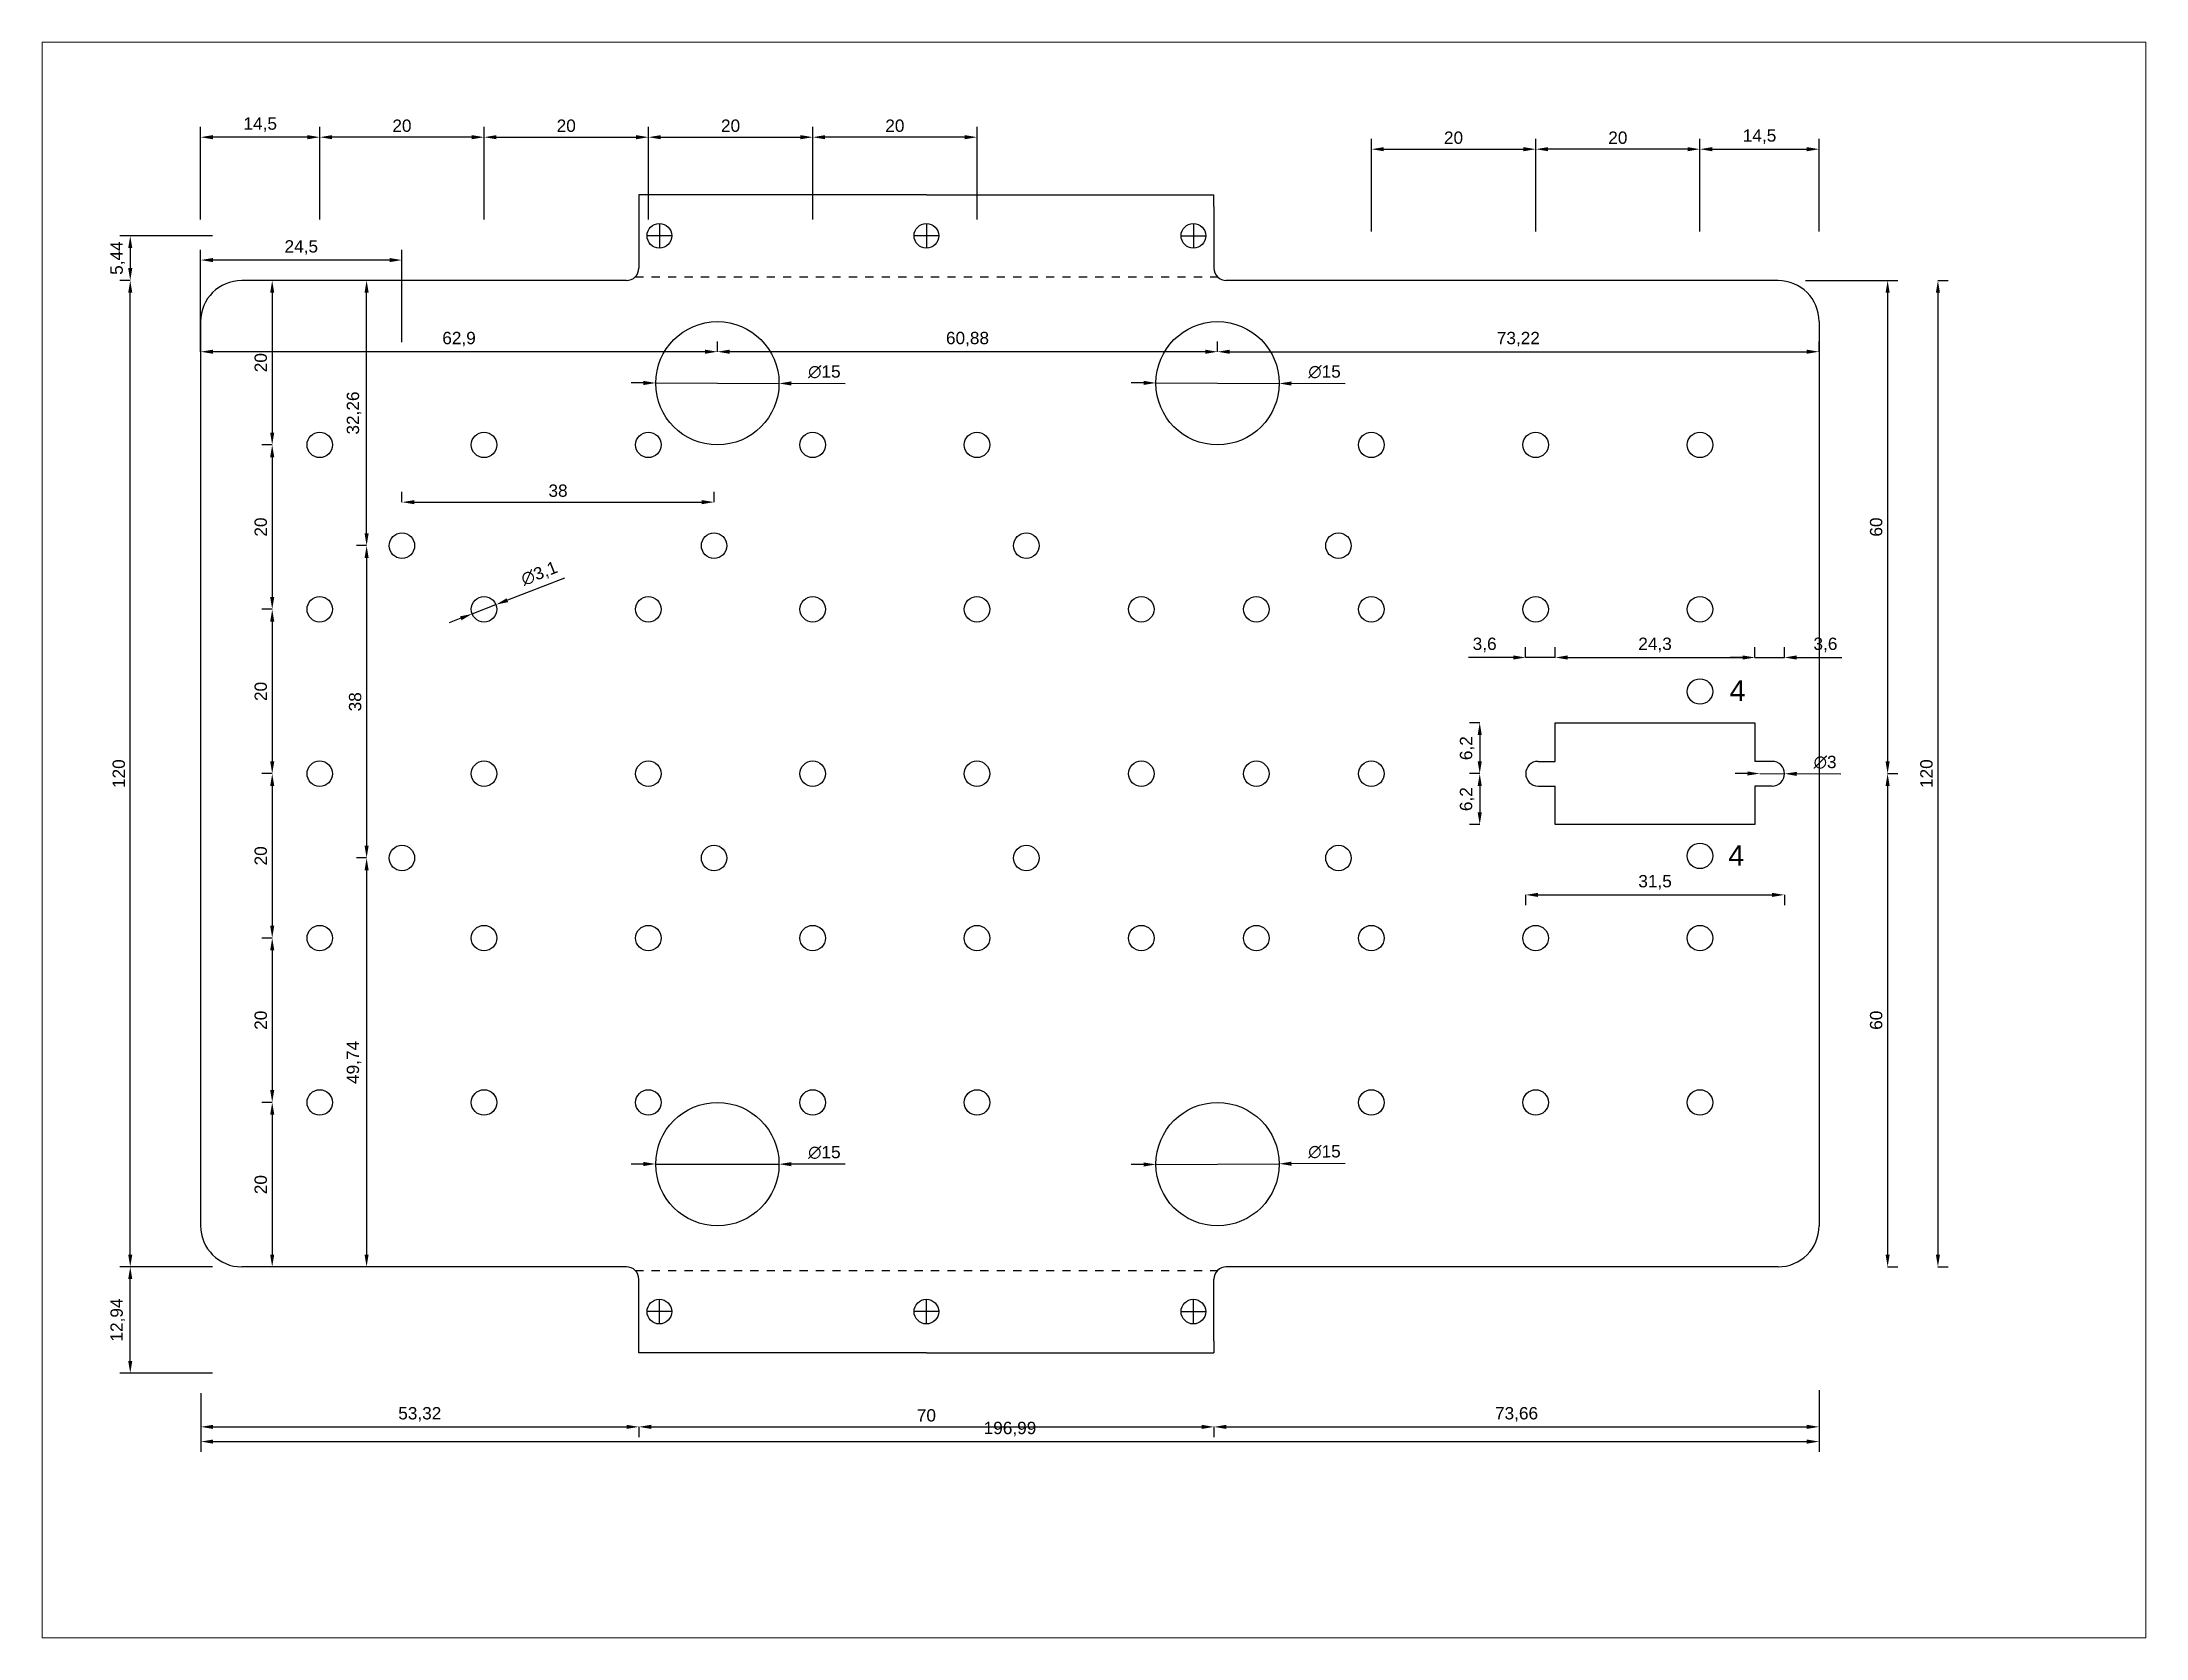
# Paper-space layout 'Presentación2' of a CAD drawing. Header units: millimetres. Extents: x 1 to 257, y 0 to 194.
# The model-space entities are those that its viewports show. They can reach past a viewport. Long polylines and large blocks are cut down to what shows.
import ezdxf

# ---------------------------------------------------------------- set-up
doc = ezdxf.new("R2010")
doc.units = ezdxf.units.MM
doc.linetypes.add('ACAD_ISO02W100', pattern=[15, 12, -3])
doc.linetypes.add('JIS_02_1.0', pattern=[2, 1, -1])
doc.layers.add('_u', color=5, linetype='Continuous')
doc.layers.add('Pliegues', color=7, linetype='JIS_02_1.0')
doc.layers.add('Chequeado', color=140, linetype='ACAD_ISO02W100', plot=False)
doc.styles.get("Standard").update_dxf_attribs({"font": 'arial.ttf'})
doc.dimstyles.new('ISO-25', dxfattribs={"dimtxt": 1.5, "dimasz": 1.5, "dimexe": 1.25, "dimexo": 20, "dimtad": 1, "dimtxsty": 'Standard', "dimcen": 2.5, "dimclrd": 256, "dimclre": 256, "dimclrt": 256, "dimadec": 0, "dimazin": 0, "dimtfac": 1, "dimtmove": 0, "dimatfit": 3, "dimfxl": 10, "dimfxlon": 1, "dimlwd": -1, "dimlwe": -1, "dimarcsym": 0})

psp = doc.layouts.new('Presentación2')

msp = doc.modelspace()

# ---------------------------------------------------------------- texts
at = {"layer": 'Chequeado', "char_height": 2.5, "attachment_point": 1}
for insert in [(38432.14, 46138.76), (38431.97, 46118.7)]:
    msp.add_mtext_dynamic_manual_height_columns('4', width=1.7223, gutter_width=12.5, heights=[0], dxfattribs=dict(at, insert=insert))

# ---------------------------------------------------------------- blocks, each defined once
blk = doc.blocks.new('*D65')
at = {"layer": '_u', "transparency": 16777216}
for p, q in [((21.36, 45.46), (10.11, 45.46)), ((11.36, 34.02), (11.36, 43.96)), ((21.36, 32.52), (10.11, 32.52))]:
    blk.add_line(p, q, dxfattribs=at)
for points in [[(11.11, 43.96), (11.61, 43.96), (11.36, 45.46)], [(11.11, 34.02), (11.61, 34.02), (11.36, 32.52)]]:
    blk.add_solid(points, dxfattribs=at)
at = {"layer": 'Defpoints', "color": 0, "transparency": 16777216}
for p in [(11.36, 45.46), (71.77, 45.46), (73.27, 32.52)]:
    blk.add_point(p, dxfattribs=at)
at = {"layer": '_u', "transparency": 16777216, "insert": (9.84, 38.99), "char_height": 1.5, "attachment_point": 5, "rotation": 90}
blk.add_mtext('12,94', dxfattribs=at)
blk = doc.blocks.new('*D66')
at = {"layer": '_u', "transparency": 16777216}
for p, q in [((11.36, 165.46), (10.11, 165.46)), ((11.36, 46.96), (11.36, 163.96)), ((11.36, 45.46), (10.11, 45.46))]:
    blk.add_line(p, q, dxfattribs=at)
for points in [[(11.11, 163.96), (11.61, 163.96), (11.36, 165.46)], [(11.11, 46.96), (11.61, 46.96), (11.36, 45.46)]]:
    blk.add_solid(points, dxfattribs=at)
at = {"layer": 'Defpoints', "color": 0, "transparency": 16777216}
for p in [(11.36, 165.46), (24.93, 165.46), (24.93, 45.46)]:
    blk.add_point(p, dxfattribs=at)
at = {"layer": '_u', "transparency": 16777216, "insert": (9.97, 105.46), "char_height": 1.5, "attachment_point": 5, "rotation": 90}
blk.add_mtext('120', dxfattribs=at)
blk = doc.blocks.new('*D67')
at = {"layer": '_u', "transparency": 16777216}
for p, q in [((21.36, 170.9), (10.11, 170.9)), ((11.36, 169.4), (11.36, 166.96)), ((11.36, 165.46), (10.11, 165.46))]:
    blk.add_line(p, q, dxfattribs=at)
for points in [[(11.11, 169.4), (11.61, 169.4), (11.36, 170.9)], [(11.11, 166.96), (11.61, 166.96), (11.36, 165.46)]]:
    blk.add_solid(points, dxfattribs=at)
at = {"layer": 'Defpoints', "color": 0, "transparency": 16777216}
for p in [(73.27, 170.9), (11.36, 165.46), (24.93, 165.46)]:
    blk.add_point(p, dxfattribs=at)
at = {"layer": '_u', "transparency": 16777216, "insert": (9.84, 168.18), "char_height": 1.5, "attachment_point": 5, "rotation": 90}
blk.add_mtext('5,44', dxfattribs=at)
blk = doc.blocks.new('*D68')
at = {"layer": '_u', "transparency": 16777216}
for p, q in [((19.94, 30.09), (19.94, 24.74)), ((21.44, 25.99), (71.77, 25.99)), ((73.27, 25.99), (73.27, 24.74))]:
    blk.add_line(p, q, dxfattribs=at)
for points in [[(21.44, 26.24), (21.44, 25.74), (19.94, 25.99)], [(71.77, 26.24), (71.77, 25.74), (73.27, 25.99)]]:
    blk.add_solid(points, dxfattribs=at)
at = {"layer": 'Defpoints', "color": 0, "transparency": 16777216}
for p in [(19.94, 50.09), (73.27, 34.49), (73.27, 25.99)]:
    blk.add_point(p, dxfattribs=at)
at = {"layer": '_u', "transparency": 16777216, "insert": (46.6, 27.51), "char_height": 1.5, "attachment_point": 5}
blk.add_mtext('53,32', dxfattribs=at)
blk = doc.blocks.new('*D69')
at = {"layer": '_u', "transparency": 16777216}
for p, q in [((73.27, 25.99), (73.27, 24.74)), ((74.77, 25.99), (141.77, 25.99)), ((143.27, 25.99), (143.27, 24.74))]:
    blk.add_line(p, q, dxfattribs=at)
for points in [[(74.77, 26.24), (74.77, 25.74), (73.27, 25.99)], [(141.77, 26.24), (141.77, 25.74), (143.27, 25.99)]]:
    blk.add_solid(points, dxfattribs=at)
at = {"layer": 'Defpoints', "color": 0, "transparency": 16777216}
for p in [(73.27, 32.52), (143.27, 32.52), (143.27, 25.99)]:
    blk.add_point(p, dxfattribs=at)
at = {"layer": '_u', "transparency": 16777216, "insert": (108.27, 27.38), "char_height": 1.5, "attachment_point": 5}
blk.add_mtext('70', dxfattribs=at)
blk = doc.blocks.new('*D70')
at = {"layer": '_u', "transparency": 16777216}
for p, q in [((216.93, 30.46), (216.93, 24.74)), ((143.27, 25.99), (143.27, 24.74)), ((144.77, 25.99), (215.43, 25.99))]:
    blk.add_line(p, q, dxfattribs=at)
for points in [[(144.77, 26.24), (144.77, 25.74), (143.27, 25.99)], [(215.43, 26.24), (215.43, 25.74), (216.93, 25.99)]]:
    blk.add_solid(points, dxfattribs=at)
at = {"layer": 'Defpoints', "color": 0, "transparency": 16777216}
for p in [(216.93, 50.46), (143.27, 32.52), (216.93, 25.99)]:
    blk.add_point(p, dxfattribs=at)
at = {"layer": '_u', "transparency": 16777216, "insert": (180.1, 27.51), "char_height": 1.5, "attachment_point": 5}
blk.add_mtext('73,66', dxfattribs=at)
blk = doc.blocks.new('*D71')
at = {"layer": '_u', "transparency": 16777216}
for p, q in [((19.94, 30.09), (19.94, 22.95)), ((216.93, 30.09), (216.93, 22.95)), ((21.44, 24.2), (215.43, 24.2))]:
    blk.add_line(p, q, dxfattribs=at)
for points in [[(21.44, 24.45), (21.44, 23.95), (19.94, 24.2)], [(215.43, 24.45), (215.43, 23.95), (216.93, 24.2)]]:
    blk.add_solid(points, dxfattribs=at)
at = {"layer": 'Defpoints', "color": 0, "transparency": 16777216}
for p in [(19.94, 50.09), (216.93, 50.09), (216.93, 24.2)]:
    blk.add_point(p, dxfattribs=at)
at = {"layer": '_u', "transparency": 16777216, "insert": (118.44, 25.72), "char_height": 1.5, "attachment_point": 5}
blk.add_mtext('196,99', dxfattribs=at)
blk = doc.blocks.new('*D72')
at = {"layer": '_u', "transparency": 16777216}
for p, q in [((215.27, 165.46), (226.52, 165.46)), ((225.27, 163.96), (225.27, 106.96)), ((225.27, 105.46), (226.52, 105.46))]:
    blk.add_line(p, q, dxfattribs=at)
for points in [[(225.02, 163.96), (225.52, 163.96), (225.27, 165.46)], [(225.02, 106.96), (225.52, 106.96), (225.27, 105.46)]]:
    blk.add_solid(points, dxfattribs=at)
at = {"layer": 'Defpoints', "color": 0, "transparency": 16777216}
for p in [(195.18, 165.46), (211.21, 105.46), (225.27, 105.46)]:
    blk.add_point(p, dxfattribs=at)
at = {"layer": '_u', "transparency": 16777216, "insert": (223.88, 135.46), "char_height": 1.5, "attachment_point": 5, "rotation": 90}
blk.add_mtext('60', dxfattribs=at)
blk = doc.blocks.new('*D73')
at = {"layer": '_u', "transparency": 16777216}
for p, q in [((225.27, 105.46), (226.52, 105.46)), ((225.27, 103.96), (225.27, 46.96)), ((225.27, 45.46), (226.52, 45.46))]:
    blk.add_line(p, q, dxfattribs=at)
for points in [[(225.02, 103.96), (225.52, 103.96), (225.27, 105.46)], [(225.02, 46.96), (225.52, 46.96), (225.27, 45.46)]]:
    blk.add_solid(points, dxfattribs=at)
at = {"layer": 'Defpoints', "color": 0, "transparency": 16777216}
for p in [(211.21, 105.46), (211.21, 45.46), (225.27, 45.46)]:
    blk.add_point(p, dxfattribs=at)
at = {"layer": '_u', "transparency": 16777216, "insert": (223.88, 75.46), "char_height": 1.5, "attachment_point": 5, "rotation": 90}
blk.add_mtext('60', dxfattribs=at)
blk = doc.blocks.new('*D74')
at = {"layer": '_u', "transparency": 16777216}
for p, q in [((231.39, 165.46), (232.64, 165.46)), ((231.39, 163.96), (231.39, 46.96)), ((231.39, 45.46), (232.64, 45.46))]:
    blk.add_line(p, q, dxfattribs=at)
for points in [[(231.14, 163.96), (231.64, 163.96), (231.39, 165.46)], [(231.14, 46.96), (231.64, 46.96), (231.39, 45.46)]]:
    blk.add_solid(points, dxfattribs=at)
at = {"layer": 'Defpoints', "color": 0, "transparency": 16777216}
for p in [(211.93, 165.46), (211.93, 45.46), (231.39, 45.46)]:
    blk.add_point(p, dxfattribs=at)
at = {"layer": '_u', "transparency": 16777216, "insert": (230, 105.46), "char_height": 1.5, "attachment_point": 5, "rotation": 90}
blk.add_mtext('120', dxfattribs=at)
blk = doc.blocks.new('*D75')
at = {"layer": '_u', "transparency": 16777216}
for p, q in [((134.7, 57.91), (133.21, 57.9)), ((136.2, 57.92), (151.2, 58)), ((159.25, 58.04), (152.7, 58.01))]:
    blk.add_line(p, q, dxfattribs=at)
for points in [[(134.7, 58.16), (134.71, 57.66), (136.2, 57.92)], [(152.7, 58.26), (152.71, 57.76), (151.2, 58)]]:
    blk.add_solid(points, dxfattribs=at)
at = {"layer": 'Defpoints', "color": 0, "transparency": 16777216}
for p in [(136.2, 57.92), (151.2, 58)]:
    blk.add_point(p, dxfattribs=at)
at = {"layer": '_u', "transparency": 16777216, "insert": (156.72, 59.46), "char_height": 1.5, "attachment_point": 5, "rotation": 0.3163}
blk.add_mtext('∅15', dxfattribs=at)
blk = doc.blocks.new('*D76')
at = {"layer": '_u', "transparency": 16777216}
for p, q in [((73.83, 57.97), (72.33, 57.97)), ((75.33, 57.97), (90.33, 57.95)), ((98.37, 57.94), (91.83, 57.95))]:
    blk.add_line(p, q, dxfattribs=at)
for points in [[(73.83, 58.22), (73.83, 57.72), (75.33, 57.97)], [(91.83, 58.2), (91.83, 57.7), (90.33, 57.95)]]:
    blk.add_solid(points, dxfattribs=at)
at = {"layer": 'Defpoints', "color": 0, "transparency": 16777216}
for p in [(75.33, 57.97), (90.33, 57.95)]:
    blk.add_point(p, dxfattribs=at)
at = {"layer": '_u', "transparency": 16777216, "insert": (95.85, 59.37), "char_height": 1.5, "attachment_point": 5, "rotation": 359.926}
blk.add_mtext('∅15', dxfattribs=at)
blk = doc.blocks.new('*D77')
at = {"layer": '_u', "transparency": 16777216}
for p, q in [((73.83, 152.99), (72.33, 153)), ((75.33, 152.99), (90.33, 152.93)), ((98.37, 152.9), (91.83, 152.93))]:
    blk.add_line(p, q, dxfattribs=at)
for points in [[(73.83, 153.24), (73.83, 152.74), (75.33, 152.99)], [(91.83, 153.18), (91.83, 152.68), (90.33, 152.93)]]:
    blk.add_solid(points, dxfattribs=at)
at = {"layer": 'Defpoints', "color": 0, "transparency": 16777216}
for p in [(75.33, 152.99), (90.33, 152.93)]:
    blk.add_point(p, dxfattribs=at)
at = {"layer": '_u', "transparency": 16777216, "insert": (95.85, 154.34), "char_height": 1.5, "attachment_point": 5, "rotation": 359.7905}
blk.add_mtext('∅15', dxfattribs=at)
blk = doc.blocks.new('*D78')
at = {"layer": '_u', "transparency": 16777216}
for p, q in [((134.7, 153), (133.2, 153)), ((136.2, 152.99), (151.2, 152.93)), ((159.25, 152.89), (152.7, 152.92))]:
    blk.add_line(p, q, dxfattribs=at)
for points in [[(134.71, 153.25), (134.7, 152.75), (136.2, 152.99)], [(152.71, 153.17), (152.7, 152.67), (151.2, 152.93)]]:
    blk.add_solid(points, dxfattribs=at)
at = {"layer": 'Defpoints', "color": 0, "transparency": 16777216}
for p in [(136.2, 152.99), (151.2, 152.93)]:
    blk.add_point(p, dxfattribs=at)
at = {"layer": '_u', "transparency": 16777216, "insert": (156.73, 154.34), "char_height": 1.5, "attachment_point": 5, "rotation": 359.7604}
blk.add_mtext('∅15', dxfattribs=at)
blk = doc.blocks.new('*D79')
at = {"layer": '_u', "transparency": 16777216}
for p, q in [((19.93, 172.89), (19.93, 184.14)), ((32.93, 182.89), (21.43, 182.89)), ((34.43, 172.89), (34.43, 184.14))]:
    blk.add_line(p, q, dxfattribs=at)
for points in [[(21.43, 183.14), (21.43, 182.64), (19.93, 182.89)], [(32.93, 183.14), (32.93, 182.64), (34.43, 182.89)]]:
    blk.add_solid(points, dxfattribs=at)
at = {"layer": 'Defpoints', "color": 0, "transparency": 16777216}
for p in [(19.93, 182.89), (19.93, 145.46), (34.43, 145.46)]:
    blk.add_point(p, dxfattribs=at)
at = {"layer": '_u', "transparency": 16777216, "insert": (27.18, 184.41), "char_height": 1.5, "attachment_point": 5}
blk.add_mtext('14,5', dxfattribs=at)
blk = doc.blocks.new('*D80')
at = {"layer": '_u', "transparency": 16777216}
for p, q in [((34.43, 172.89), (34.43, 184.14)), ((52.93, 182.89), (35.93, 182.89)), ((54.43, 172.89), (54.43, 184.14))]:
    blk.add_line(p, q, dxfattribs=at)
for points in [[(35.93, 183.14), (35.93, 182.64), (34.43, 182.89)], [(52.93, 183.14), (52.93, 182.64), (54.43, 182.89)]]:
    blk.add_solid(points, dxfattribs=at)
at = {"layer": 'Defpoints', "color": 0, "transparency": 16777216}
for p in [(34.43, 182.89), (34.43, 145.46), (54.43, 145.46)]:
    blk.add_point(p, dxfattribs=at)
at = {"layer": '_u', "transparency": 16777216, "insert": (44.43, 184.28), "char_height": 1.5, "attachment_point": 5}
blk.add_mtext('20', dxfattribs=at)
blk = doc.blocks.new('*D81')
at = {"layer": '_u', "transparency": 16777216}
for p, q in [((54.43, 172.89), (54.43, 184.14)), ((55.93, 182.89), (72.93, 182.89)), ((74.43, 172.89), (74.43, 184.14))]:
    blk.add_line(p, q, dxfattribs=at)
for points in [[(55.93, 183.14), (55.93, 182.64), (54.43, 182.89)], [(72.93, 183.14), (72.93, 182.64), (74.43, 182.89)]]:
    blk.add_solid(points, dxfattribs=at)
at = {"layer": 'Defpoints', "color": 0, "transparency": 16777216}
for p in [(74.43, 182.89), (54.43, 145.46), (74.43, 145.46)]:
    blk.add_point(p, dxfattribs=at)
at = {"layer": '_u', "transparency": 16777216, "insert": (64.43, 184.28), "char_height": 1.5, "attachment_point": 5}
blk.add_mtext('20', dxfattribs=at)
blk = doc.blocks.new('*D82')
at = {"layer": '_u', "transparency": 16777216}
for p, q in [((74.43, 172.89), (74.43, 184.14)), ((75.93, 182.89), (92.93, 182.89)), ((94.43, 172.89), (94.43, 184.14))]:
    blk.add_line(p, q, dxfattribs=at)
for points in [[(75.93, 183.14), (75.93, 182.64), (74.43, 182.89)], [(92.93, 183.14), (92.93, 182.64), (94.43, 182.89)]]:
    blk.add_solid(points, dxfattribs=at)
at = {"layer": 'Defpoints', "color": 0, "transparency": 16777216}
for p in [(94.43, 182.89), (74.43, 145.46), (94.43, 145.46)]:
    blk.add_point(p, dxfattribs=at)
at = {"layer": '_u', "transparency": 16777216, "insert": (84.43, 184.28), "char_height": 1.5, "attachment_point": 5}
blk.add_mtext('20', dxfattribs=at)
blk = doc.blocks.new('*D83')
at = {"layer": '_u', "transparency": 16777216}
for p, q in [((94.43, 172.89), (94.43, 184.14)), ((112.93, 182.89), (95.93, 182.89)), ((114.43, 172.89), (114.43, 184.14))]:
    blk.add_line(p, q, dxfattribs=at)
for points in [[(95.93, 183.14), (95.93, 182.64), (94.43, 182.89)], [(112.93, 183.14), (112.93, 182.64), (114.43, 182.89)]]:
    blk.add_solid(points, dxfattribs=at)
at = {"layer": 'Defpoints', "color": 0, "transparency": 16777216}
for p in [(94.43, 182.89), (94.43, 145.46), (114.43, 145.46)]:
    blk.add_point(p, dxfattribs=at)
at = {"layer": '_u', "transparency": 16777216, "insert": (104.43, 184.28), "char_height": 1.5, "attachment_point": 5}
blk.add_mtext('20', dxfattribs=at)
blk = doc.blocks.new('*D84')
at = {"layer": '_u', "transparency": 16777216}
for p, q in [((202.43, 171.43), (202.43, 182.68)), ((216.93, 171.43), (216.93, 182.68)), ((203.93, 181.43), (215.43, 181.43))]:
    blk.add_line(p, q, dxfattribs=at)
for points in [[(203.93, 181.68), (203.93, 181.18), (202.43, 181.43)], [(215.43, 181.68), (215.43, 181.18), (216.93, 181.43)]]:
    blk.add_solid(points, dxfattribs=at)
at = {"layer": 'Defpoints', "color": 0, "transparency": 16777216}
for p in [(216.93, 181.43), (202.43, 145.46), (216.93, 145.46)]:
    blk.add_point(p, dxfattribs=at)
at = {"layer": '_u', "transparency": 16777216, "insert": (209.68, 182.96), "char_height": 1.5, "attachment_point": 5}
blk.add_mtext('14,5', dxfattribs=at)
blk = doc.blocks.new('*D85')
at = {"layer": '_u', "transparency": 16777216}
for p, q in [((182.43, 171.43), (182.43, 182.68)), ((202.43, 171.43), (202.43, 182.68)), ((200.93, 181.43), (183.93, 181.43))]:
    blk.add_line(p, q, dxfattribs=at)
for points in [[(183.93, 181.68), (183.93, 181.18), (182.43, 181.43)], [(200.93, 181.68), (200.93, 181.18), (202.43, 181.43)]]:
    blk.add_solid(points, dxfattribs=at)
at = {"layer": 'Defpoints', "color": 0, "transparency": 16777216}
for p in [(182.43, 181.43), (182.43, 145.46), (202.43, 145.46)]:
    blk.add_point(p, dxfattribs=at)
at = {"layer": '_u', "transparency": 16777216, "insert": (192.43, 182.82), "char_height": 1.5, "attachment_point": 5}
blk.add_mtext('20', dxfattribs=at)
blk = doc.blocks.new('*D86')
at = {"layer": '_u', "transparency": 16777216}
for p, q in [((162.43, 171.43), (162.43, 182.68)), ((182.43, 171.43), (182.43, 182.68)), ((163.93, 181.43), (180.93, 181.43))]:
    blk.add_line(p, q, dxfattribs=at)
for points in [[(163.93, 181.68), (163.93, 181.18), (162.43, 181.43)], [(180.93, 181.68), (180.93, 181.18), (182.43, 181.43)]]:
    blk.add_solid(points, dxfattribs=at)
at = {"layer": 'Defpoints', "color": 0, "transparency": 16777216}
for p in [(182.43, 181.43), (162.43, 145.46), (182.43, 145.46)]:
    blk.add_point(p, dxfattribs=at)
at = {"layer": '_u', "transparency": 16777216, "insert": (172.43, 182.82), "char_height": 1.5, "attachment_point": 5}
blk.add_mtext('20', dxfattribs=at)
blk = doc.blocks.new('*D87')
at = {"layer": '_u', "transparency": 16777216}
for p, q in [((143.7, 156.79), (143.7, 158.04)), ((145.2, 156.79), (215.43, 156.79)), ((216.93, 156.79), (216.93, 158.04))]:
    blk.add_line(p, q, dxfattribs=at)
for points in [[(145.2, 157.04), (145.2, 156.54), (143.7, 156.79)], [(215.43, 157.04), (215.43, 156.54), (216.93, 156.79)]]:
    blk.add_solid(points, dxfattribs=at)
at = {"layer": 'Defpoints', "color": 0, "transparency": 16777216}
for p in [(216.93, 156.79), (143.7, 152.96), (216.93, 152.96)]:
    blk.add_point(p, dxfattribs=at)
at = {"layer": '_u', "transparency": 16777216, "insert": (180.32, 158.32), "char_height": 1.5, "attachment_point": 5}
blk.add_mtext('73,22', dxfattribs=at)
blk = doc.blocks.new('*D88')
at = {"layer": '_u', "transparency": 16777216}
for p, q in [((82.83, 156.79), (82.83, 158.04)), ((142.2, 156.79), (84.33, 156.79)), ((143.7, 156.79), (143.7, 158.04))]:
    blk.add_line(p, q, dxfattribs=at)
for points in [[(84.33, 157.04), (84.33, 156.54), (82.83, 156.79)], [(142.2, 157.04), (142.2, 156.54), (143.7, 156.79)]]:
    blk.add_solid(points, dxfattribs=at)
at = {"layer": 'Defpoints', "color": 0, "transparency": 16777216}
for p in [(82.83, 156.79), (82.83, 152.96), (143.7, 152.96)]:
    blk.add_point(p, dxfattribs=at)
at = {"layer": '_u', "transparency": 16777216, "insert": (113.27, 158.32), "char_height": 1.5, "attachment_point": 5}
blk.add_mtext('60,88', dxfattribs=at)
blk = doc.blocks.new('*D89')
at = {"layer": '_u', "transparency": 16777216}
for p, q in [((19.93, 156.79), (19.93, 158.04)), ((81.33, 156.79), (21.43, 156.79)), ((82.83, 156.79), (82.83, 158.04))]:
    blk.add_line(p, q, dxfattribs=at)
for points in [[(21.43, 157.04), (21.43, 156.54), (19.93, 156.79)], [(81.33, 157.04), (81.33, 156.54), (82.83, 156.79)]]:
    blk.add_solid(points, dxfattribs=at)
at = {"layer": 'Defpoints', "color": 0, "transparency": 16777216}
for p in [(19.93, 156.79), (19.93, 152.96), (82.83, 152.96)]:
    blk.add_point(p, dxfattribs=at)
at = {"layer": '_u', "transparency": 16777216, "insert": (51.38, 158.32), "char_height": 1.5, "attachment_point": 5}
blk.add_mtext('62,9', dxfattribs=at)
blk = doc.blocks.new('*D90')
at = {"layer": '_u', "transparency": 16777216}
for p, q in [((64.22, 129.26), (57.27, 126.56)), ((52.98, 124.9), (55.87, 126.02)), ((51.59, 124.36), (50.19, 123.81))]:
    blk.add_line(p, q, dxfattribs=at)
for points in [[(57.18, 126.79), (57.36, 126.33), (55.87, 126.02)], [(51.5, 124.59), (51.68, 124.12), (52.98, 124.9)]]:
    blk.add_solid(points, dxfattribs=at)
at = {"layer": 'Defpoints', "color": 0, "transparency": 16777216}
for p in [(55.87, 126.02), (52.98, 124.9)]:
    blk.add_point(p, dxfattribs=at)
at = {"layer": '_u', "transparency": 16777216, "insert": (61.18, 129.74), "char_height": 1.5, "attachment_point": 5, "rotation": 21.2}
blk.add_mtext('∅3,1', dxfattribs=at)
blk = doc.blocks.new('*D91')
at = {"layer": '_u', "transparency": 16777216}
for p, q in [((181.21, 119.59), (181.21, 120.84)), ((184.81, 119.59), (184.81, 120.84)), ((179.71, 119.59), (174.24, 119.59)), ((184.81, 119.59), (181.21, 119.59)), ((186.31, 119.59), (187.81, 119.59))]:
    blk.add_line(p, q, dxfattribs=at)
for points in [[(179.71, 119.84), (179.71, 119.34), (181.21, 119.59)], [(186.31, 119.84), (186.31, 119.34), (184.81, 119.59)]]:
    blk.add_solid(points, dxfattribs=at)
at = {"layer": 'Defpoints', "color": 0, "transparency": 16777216}
for p in [(181.21, 119.59), (184.81, 111.66), (181.21, 105.46)]:
    blk.add_point(p, dxfattribs=at)
at = {"layer": '_u', "transparency": 16777216, "insert": (176.22, 121.12), "char_height": 1.5, "attachment_point": 5}
blk.add_mtext('3,6', dxfattribs=at)
blk = doc.blocks.new('*D92')
at = {"layer": '_u', "transparency": 16777216}
for p, q in [((184.81, 119.59), (184.81, 120.84)), ((209.11, 119.59), (209.11, 120.84)), ((186.31, 119.59), (207.61, 119.59))]:
    blk.add_line(p, q, dxfattribs=at)
for points in [[(186.31, 119.84), (186.31, 119.34), (184.81, 119.59)], [(207.61, 119.84), (207.61, 119.34), (209.11, 119.59)]]:
    blk.add_solid(points, dxfattribs=at)
at = {"layer": 'Defpoints', "color": 0, "transparency": 16777216}
for p in [(209.11, 119.59), (184.81, 111.66), (209.11, 111.66)]:
    blk.add_point(p, dxfattribs=at)
at = {"layer": '_u', "transparency": 16777216, "insert": (196.96, 121.12), "char_height": 1.5, "attachment_point": 5}
blk.add_mtext('24,3', dxfattribs=at)
blk = doc.blocks.new('*D93')
at = {"layer": '_u', "transparency": 16777216}
for p, q in [((209.11, 119.59), (209.11, 120.84)), ((212.71, 119.59), (212.71, 120.84)), ((207.61, 119.59), (206.11, 119.59)), ((209.11, 119.59), (212.71, 119.59)), ((214.21, 119.59), (219.69, 119.59))]:
    blk.add_line(p, q, dxfattribs=at)
for points in [[(207.61, 119.84), (207.61, 119.34), (209.11, 119.59)], [(214.21, 119.84), (214.21, 119.34), (212.71, 119.59)]]:
    blk.add_solid(points, dxfattribs=at)
at = {"layer": 'Defpoints', "color": 0, "transparency": 16777216}
for p in [(212.71, 119.59), (209.11, 111.66), (212.71, 105.46)]:
    blk.add_point(p, dxfattribs=at)
at = {"layer": '_u', "transparency": 16777216, "insert": (217.7, 121.12), "char_height": 1.5, "attachment_point": 5}
blk.add_mtext('3,6', dxfattribs=at)
blk = doc.blocks.new('*D94')
at = {"layer": '_u', "transparency": 16777216}
for p, q in [((175.62, 111.66), (174.37, 111.66)), ((175.62, 110.16), (175.62, 106.96)), ((175.62, 105.46), (174.37, 105.46))]:
    blk.add_line(p, q, dxfattribs=at)
for points in [[(175.37, 110.16), (175.87, 110.16), (175.62, 111.66)], [(175.37, 106.96), (175.87, 106.96), (175.62, 105.46)]]:
    blk.add_solid(points, dxfattribs=at)
at = {"layer": 'Defpoints', "color": 0, "transparency": 16777216}
for p in [(184.81, 111.66), (175.62, 105.46), (182.71, 105.46)]:
    blk.add_point(p, dxfattribs=at)
at = {"layer": '_u', "transparency": 16777216, "insert": (174.09, 108.56), "char_height": 1.5, "attachment_point": 5, "rotation": 90}
blk.add_mtext('6,2', dxfattribs=at)
blk = doc.blocks.new('*D95')
at = {"layer": '_u', "transparency": 16777216}
for p, q in [((175.62, 105.46), (174.37, 105.46)), ((175.62, 103.96), (175.62, 100.76)), ((175.62, 99.26), (174.37, 99.26))]:
    blk.add_line(p, q, dxfattribs=at)
for points in [[(175.37, 103.96), (175.87, 103.96), (175.62, 105.46)], [(175.37, 100.76), (175.87, 100.76), (175.62, 99.26)]]:
    blk.add_solid(points, dxfattribs=at)
at = {"layer": 'Defpoints', "color": 0, "transparency": 16777216}
for p in [(182.71, 105.46), (175.62, 99.26), (184.81, 99.26)]:
    blk.add_point(p, dxfattribs=at)
at = {"layer": '_u', "transparency": 16777216, "insert": (174.09, 102.36), "char_height": 1.5, "attachment_point": 5, "rotation": 90}
blk.add_mtext('6,2', dxfattribs=at)
blk = doc.blocks.new('*D96')
at = {"layer": '_u', "transparency": 16777216}
for p, q in [((181.21, 90.71), (181.21, 89.46)), ((182.71, 90.71), (211.21, 90.71)), ((212.71, 90.71), (212.71, 89.46))]:
    blk.add_line(p, q, dxfattribs=at)
for points in [[(182.71, 90.96), (182.71, 90.46), (181.21, 90.71)], [(211.21, 90.96), (211.21, 90.46), (212.71, 90.71)]]:
    blk.add_solid(points, dxfattribs=at)
at = {"layer": 'Defpoints', "color": 0, "transparency": 16777216}
for p in [(181.21, 105.46), (212.71, 105.46), (212.71, 90.71)]:
    blk.add_point(p, dxfattribs=at)
at = {"layer": '_u', "transparency": 16777216, "insert": (196.96, 92.24), "char_height": 1.5, "attachment_point": 5}
blk.add_mtext('31,5', dxfattribs=at)
blk = doc.blocks.new('*D97')
at = {"layer": '_u', "transparency": 16777216}
for p, q in [((208.21, 105.48), (206.71, 105.49)), ((209.71, 105.47), (212.71, 105.45)), ((219.58, 105.39), (214.21, 105.43))]:
    blk.add_line(p, q, dxfattribs=at)
for points in [[(208.22, 105.73), (208.21, 105.23), (209.71, 105.47)], [(214.22, 105.68), (214.21, 105.18), (212.71, 105.45)]]:
    blk.add_solid(points, dxfattribs=at)
at = {"layer": 'Defpoints', "color": 0, "transparency": 16777216}
for p in [(209.71, 105.47), (212.71, 105.45)]:
    blk.add_point(p, dxfattribs=at)
at = {"layer": '_u', "transparency": 16777216, "insert": (217.66, 106.84), "char_height": 1.5, "attachment_point": 5, "rotation": 359.5506}
blk.add_mtext('∅3', dxfattribs=at)
blk = doc.blocks.new('*D98')
at = {"layer": '_u', "transparency": 16777216}
for p, q in [((28.64, 165.46), (27.39, 165.46)), ((28.64, 163.96), (28.64, 146.96)), ((28.64, 145.46), (27.39, 145.46))]:
    blk.add_line(p, q, dxfattribs=at)
for points in [[(28.39, 163.96), (28.89, 163.96), (28.64, 165.46)], [(28.39, 146.96), (28.89, 146.96), (28.64, 145.46)]]:
    blk.add_solid(points, dxfattribs=at)
at = {"layer": 'Defpoints', "color": 0, "transparency": 16777216}
for p in [(34.43, 165.46), (28.64, 145.46), (34.43, 145.46)]:
    blk.add_point(p, dxfattribs=at)
at = {"layer": '_u', "transparency": 16777216, "insert": (27.25, 155.46), "char_height": 1.5, "attachment_point": 5, "rotation": 90}
blk.add_mtext('20', dxfattribs=at)
blk = doc.blocks.new('*D99')
at = {"layer": '_u', "transparency": 16777216}
for p, q in [((28.64, 145.46), (27.39, 145.46)), ((28.64, 143.96), (28.64, 126.96)), ((28.64, 125.46), (27.39, 125.46))]:
    blk.add_line(p, q, dxfattribs=at)
for points in [[(28.39, 143.96), (28.89, 143.96), (28.64, 145.46)], [(28.39, 126.96), (28.89, 126.96), (28.64, 125.46)]]:
    blk.add_solid(points, dxfattribs=at)
at = {"layer": 'Defpoints', "color": 0, "transparency": 16777216}
for p in [(34.43, 145.46), (28.64, 125.46), (34.43, 125.46)]:
    blk.add_point(p, dxfattribs=at)
at = {"layer": '_u', "transparency": 16777216, "insert": (27.25, 135.46), "char_height": 1.5, "attachment_point": 5, "rotation": 90}
blk.add_mtext('20', dxfattribs=at)
blk = doc.blocks.new('*D100')
at = {"layer": '_u', "transparency": 16777216}
for p, q in [((28.64, 125.46), (27.39, 125.46)), ((28.64, 123.96), (28.64, 106.96)), ((28.64, 105.46), (27.39, 105.46))]:
    blk.add_line(p, q, dxfattribs=at)
for points in [[(28.39, 123.96), (28.89, 123.96), (28.64, 125.46)], [(28.39, 106.96), (28.89, 106.96), (28.64, 105.46)]]:
    blk.add_solid(points, dxfattribs=at)
at = {"layer": 'Defpoints', "color": 0, "transparency": 16777216}
for p in [(34.43, 125.46), (28.64, 105.46), (34.43, 105.46)]:
    blk.add_point(p, dxfattribs=at)
at = {"layer": '_u', "transparency": 16777216, "insert": (27.25, 115.46), "char_height": 1.5, "attachment_point": 5, "rotation": 90}
blk.add_mtext('20', dxfattribs=at)
blk = doc.blocks.new('*D101')
at = {"layer": '_u', "transparency": 16777216}
for p, q in [((28.64, 105.46), (27.39, 105.46)), ((28.64, 103.96), (28.64, 86.96)), ((28.64, 85.46), (27.39, 85.46))]:
    blk.add_line(p, q, dxfattribs=at)
for points in [[(28.39, 103.96), (28.89, 103.96), (28.64, 105.46)], [(28.39, 86.96), (28.89, 86.96), (28.64, 85.46)]]:
    blk.add_solid(points, dxfattribs=at)
at = {"layer": 'Defpoints', "color": 0, "transparency": 16777216}
for p in [(34.43, 105.46), (28.64, 85.46), (34.43, 85.46)]:
    blk.add_point(p, dxfattribs=at)
at = {"layer": '_u', "transparency": 16777216, "insert": (27.25, 95.46), "char_height": 1.5, "attachment_point": 5, "rotation": 90}
blk.add_mtext('20', dxfattribs=at)
blk = doc.blocks.new('*D102')
at = {"layer": '_u', "transparency": 16777216}
for p, q in [((28.64, 85.46), (27.39, 85.46)), ((28.64, 83.96), (28.64, 66.96)), ((28.64, 65.46), (27.39, 65.46))]:
    blk.add_line(p, q, dxfattribs=at)
for points in [[(28.39, 83.96), (28.89, 83.96), (28.64, 85.46)], [(28.39, 66.96), (28.89, 66.96), (28.64, 65.46)]]:
    blk.add_solid(points, dxfattribs=at)
at = {"layer": 'Defpoints', "color": 0, "transparency": 16777216}
for p in [(34.43, 85.46), (28.64, 65.46), (34.43, 65.46)]:
    blk.add_point(p, dxfattribs=at)
at = {"layer": '_u', "transparency": 16777216, "insert": (27.25, 75.46), "char_height": 1.5, "attachment_point": 5, "rotation": 90}
blk.add_mtext('20', dxfattribs=at)
blk = doc.blocks.new('*D103')
at = {"layer": '_u', "transparency": 16777216}
for p, q in [((28.64, 65.46), (27.39, 65.46)), ((28.64, 63.96), (28.64, 46.96)), ((28.64, 45.46), (27.39, 45.46))]:
    blk.add_line(p, q, dxfattribs=at)
for points in [[(28.39, 63.96), (28.89, 63.96), (28.64, 65.46)], [(28.39, 46.96), (28.89, 46.96), (28.64, 45.46)]]:
    blk.add_solid(points, dxfattribs=at)
at = {"layer": 'Defpoints', "color": 0, "transparency": 16777216}
for p in [(34.43, 65.46), (28.64, 45.46), (34.43, 45.46)]:
    blk.add_point(p, dxfattribs=at)
at = {"layer": '_u', "transparency": 16777216, "insert": (27.25, 55.46), "char_height": 1.5, "attachment_point": 5, "rotation": 90}
blk.add_mtext('20', dxfattribs=at)
blk = doc.blocks.new('*D104')
at = {"layer": '_u', "transparency": 16777216}
for p, q in [((40.13, 165.46), (38.88, 165.46)), ((40.13, 134.7), (40.13, 163.96)), ((40.13, 133.2), (38.88, 133.2))]:
    blk.add_line(p, q, dxfattribs=at)
for points in [[(39.88, 163.96), (40.38, 163.96), (40.13, 165.46)], [(39.88, 134.7), (40.38, 134.7), (40.13, 133.2)]]:
    blk.add_solid(points, dxfattribs=at)
at = {"layer": 'Defpoints', "color": 0, "transparency": 16777216}
for p in [(40.13, 165.46), (44.43, 165.46), (44.43, 133.2)]:
    blk.add_point(p, dxfattribs=at)
at = {"layer": '_u', "transparency": 16777216, "insert": (38.6, 149.33), "char_height": 1.5, "attachment_point": 5, "rotation": 90}
blk.add_mtext('32,26', dxfattribs=at)
blk = doc.blocks.new('*D105')
at = {"layer": '_u', "transparency": 16777216}
for p, q in [((40.13, 133.2), (38.88, 133.2)), ((40.13, 131.7), (40.13, 96.7)), ((40.13, 95.2), (38.88, 95.2))]:
    blk.add_line(p, q, dxfattribs=at)
for points in [[(39.88, 131.7), (40.38, 131.7), (40.13, 133.2)], [(39.88, 96.7), (40.38, 96.7), (40.13, 95.2)]]:
    blk.add_solid(points, dxfattribs=at)
at = {"layer": 'Defpoints', "color": 0, "transparency": 16777216}
for p in [(44.43, 133.2), (40.13, 95.2), (44.43, 95.2)]:
    blk.add_point(p, dxfattribs=at)
at = {"layer": '_u', "transparency": 16777216, "insert": (38.74, 114.2), "char_height": 1.5, "attachment_point": 5, "rotation": 90}
blk.add_mtext('38', dxfattribs=at)
blk = doc.blocks.new('*D106')
at = {"layer": '_u', "transparency": 16777216}
for p, q in [((40.13, 95.2), (38.88, 95.2)), ((40.13, 93.7), (40.13, 46.96)), ((40.13, 45.46), (38.88, 45.46))]:
    blk.add_line(p, q, dxfattribs=at)
for points in [[(39.88, 93.7), (40.38, 93.7), (40.13, 95.2)], [(39.88, 46.96), (40.38, 46.96), (40.13, 45.46)]]:
    blk.add_solid(points, dxfattribs=at)
at = {"layer": 'Defpoints', "color": 0, "transparency": 16777216}
for p in [(44.43, 95.2), (40.13, 45.46), (44.43, 45.46)]:
    blk.add_point(p, dxfattribs=at)
at = {"layer": '_u', "transparency": 16777216, "insert": (38.6, 70.33), "char_height": 1.5, "attachment_point": 5, "rotation": 90}
blk.add_mtext('49,74', dxfattribs=at)
blk = doc.blocks.new('*D107')
at = {"layer": '_u', "transparency": 16777216}
for p, q in [((44.43, 138.49), (44.43, 139.74)), ((45.93, 138.49), (80.93, 138.49)), ((82.43, 138.49), (82.43, 139.74))]:
    blk.add_line(p, q, dxfattribs=at)
for points in [[(45.93, 138.74), (45.93, 138.24), (44.43, 138.49)], [(80.93, 138.74), (80.93, 138.24), (82.43, 138.49)]]:
    blk.add_solid(points, dxfattribs=at)
at = {"layer": 'Defpoints', "color": 0, "transparency": 16777216}
for p in [(82.43, 138.49), (44.43, 133.2), (82.43, 133.2)]:
    blk.add_point(p, dxfattribs=at)
at = {"layer": '_u', "transparency": 16777216, "insert": (63.43, 139.88), "char_height": 1.5, "attachment_point": 5}
blk.add_mtext('38', dxfattribs=at)
blk = doc.blocks.new('*D108')
at = {"layer": '_u', "transparency": 16777216}
for p, q in [((19.93, 157.94), (19.93, 169.19)), ((44.43, 157.94), (44.43, 169.19)), ((42.93, 167.94), (21.43, 167.94))]:
    blk.add_line(p, q, dxfattribs=at)
for points in [[(21.43, 168.19), (21.43, 167.69), (19.93, 167.94)], [(42.93, 168.19), (42.93, 167.69), (44.43, 167.94)]]:
    blk.add_solid(points, dxfattribs=at)
at = {"layer": 'Defpoints', "color": 0, "transparency": 16777216}
for p in [(19.93, 167.94), (19.93, 133.2), (44.43, 133.2)]:
    blk.add_point(p, dxfattribs=at)
at = {"layer": '_u', "transparency": 16777216, "insert": (32.18, 169.47), "char_height": 1.5, "attachment_point": 5}
blk.add_mtext('24,5', dxfattribs=at)

# ---------------------------------------------------------------- dimensions: what is measured, and where the dimension line sits
at = {"layer": '_u'}
for base, p1, p2, picture, middle in [((19.93, 182.886), (34.43, 145.458), (19.93, 145.458), '*D79', (27.18, 184.412)), ((34.43, 182.886), (54.43, 145.458), (34.43, 145.458), '*D80', (44.43, 184.277)), ((74.43, 182.886), (54.43, 145.458), (74.43, 145.458), '*D81', (64.43, 184.277)), ((94.43, 182.886), (74.43, 145.458), (94.43, 145.458), '*D82', (84.43, 184.277)), ((94.43, 182.886), (114.43, 145.458), (94.43, 145.458), '*D83', (104.43, 184.277)), ((182.43, 181.434), (162.43, 145.458), (182.43, 145.458), '*D86', (172.43, 182.825)), ((182.43, 181.434), (202.43, 145.458), (182.43, 145.458), '*D85', (192.43, 182.825)), ((216.93, 181.434), (202.43, 145.458), (216.93, 145.458), '*D84', (209.68, 182.96)), ((19.93, 167.942), (44.43, 133.196), (19.93, 133.196), '*D108', (32.18, 169.468)), ((19.93, 156.794), (82.826, 152.958), (19.93, 152.958), '*D89', (51.378, 158.32)), ((82.826, 156.794), (143.705, 152.958), (82.826, 152.958), '*D88', (113.266, 158.32)), ((216.93, 156.794), (143.705, 152.958), (216.93, 152.958), '*D87', (180.317, 158.32)), ((181.214, 119.589), (184.814, 111.658), (181.214, 105.458), '*D91', (176.225, 121.116)), ((209.114, 119.589), (184.814, 111.658), (209.114, 111.658), '*D92', (196.964, 121.116)), ((212.714, 119.589), (209.114, 111.658), (212.714, 105.458), '*D93', (217.704, 121.116)), ((212.714, 90.709), (181.214, 105.458), (212.714, 105.458), '*D96', (196.964, 92.235)), ((73.266, 25.988), (19.943, 50.088), (73.266, 34.489), '*D68', (46.604, 27.515)), ((216.93, 24.195), (19.943, 50.088), (216.93, 50.088), '*D71', (118.436, 25.722)), ((216.93, 25.988), (143.266, 32.519), (216.93, 50.458), '*D70', (180.098, 27.515)), ((143.266, 25.988), (73.266, 32.519), (143.266, 32.519), '*D69', (108.266, 27.379))]:
    dim = psp.add_linear_dim(base=base, p1=p1, p2=p2, dimstyle='ISO-25', override={"dimlfac": -1}, dxfattribs=at)
    dim.commit()
    dim.dimension.update_dxf_attribs({"geometry": picture, "text_midpoint": middle})
for base, p1, p2, picture, middle in [((11.365, 165.458), (73.266, 170.898), (24.93, 165.458), '*D67', (9.841, 168.178)), ((11.365, 165.458), (24.93, 45.458), (24.93, 165.458), '*D66', (9.974, 105.458)), ((28.642, 145.458), (34.43, 165.458), (34.43, 145.458), '*D98', (27.251, 155.458)), ((40.131, 165.458), (44.43, 133.196), (44.43, 165.458), '*D104', (38.605, 149.327)), ((225.268, 105.458), (195.18, 165.458), (211.214, 105.458), '*D72', (223.877, 135.458)), ((231.388, 45.458), (211.93, 165.458), (211.93, 45.458), '*D74', (229.998, 105.458)), ((28.642, 125.458), (34.43, 145.458), (34.43, 125.458), '*D99', (27.251, 135.458)), ((40.131, 95.196), (44.43, 133.196), (44.43, 95.196), '*D105', (38.74, 114.196)), ((28.642, 105.458), (34.43, 125.458), (34.43, 105.458), '*D100', (27.251, 115.458)), ((175.62, 105.458), (184.814, 111.658), (182.714, 105.458), '*D94', (174.093, 108.558)), ((28.642, 85.458), (34.43, 105.458), (34.43, 85.458), '*D101', (27.251, 95.458)), ((175.62, 99.258), (182.714, 105.458), (184.814, 99.258), '*D95', (174.093, 102.358)), ((225.268, 45.458), (211.214, 105.458), (211.214, 45.458), '*D73', (223.877, 75.458)), ((40.131, 45.458), (44.43, 95.196), (44.43, 45.458), '*D106', (38.605, 70.327)), ((28.642, 65.458), (34.43, 85.458), (34.43, 65.458), '*D102', (27.251, 75.458)), ((28.642, 45.458), (34.43, 65.458), (34.43, 45.458), '*D103', (27.251, 55.458)), ((11.365, 45.458), (73.266, 32.519), (71.766, 45.458), '*D65', (9.838, 38.989))]:
    dim = psp.add_linear_dim(base=base, p1=p1, p2=p2, angle=90, dimstyle='ISO-25', override={"dimlfac": -1}, dxfattribs=at)
    dim.commit()
    dim.dimension.update_dxf_attribs({"geometry": picture, "text_midpoint": middle})
for p1, p2, picture, middle in [((75.326, 152.986), (90.326, 152.931), '*D77', (95.852, 154.344)), ((136.205, 152.99), (151.205, 152.927), '*D78', (156.732, 154.337)), ((209.714, 105.47), (212.714, 105.447), '*D97', (217.658, 106.841)), ((75.326, 57.968), (90.326, 57.949), '*D76', (95.849, 59.374)), ((136.205, 57.917), (151.205, 58), '*D75', (156.718, 59.463))]:
    dim = psp.add_diameter_dim_2p(p1=p1, p2=p2, dimstyle='ISO-25', override={"dimlfac": -1}, dxfattribs=at)
    dim.commit()
    dim.dimension.update_dxf_attribs({"geometry": picture, "text_midpoint": middle})
dim = psp.add_linear_dim(base=(82.43, 138.493), p1=(44.43, 133.196), p2=(82.43, 133.196), dimstyle='ISO-25', override={"dimlfac": -1}, dxfattribs=at)
dim.commit()
dim.dimension.update_dxf_attribs({"geometry": '*D107', "text_midpoint": (63.43, 138.493), "dimtype": 160})
dim = psp.add_diameter_dim_2p(p1=(52.984, 124.898), p2=(55.875, 126.019), dimstyle='ISO-25', override={"dimlfac": -1}, dxfattribs=at)
dim.commit()
dim.dimension.update_dxf_attribs({"geometry": '*D90', "text_midpoint": (61.74, 128.294), "dimtype": 163})

# ---------------------------------------------------------------- linework, layer by layer
for p, q in [((38299.37, 46197.84), (38299.37, 46196.4)), ((38334.37, 46197.84), (38299.37, 46197.84)), ((38334.37, 46197.84), (38369.37, 46197.84)), ((38369.37, 46196.4), (38369.37, 46197.84)), ((38299.37, 46196.4), (38299.37, 46188.9)), ((38369.37, 46196.4), (38369.37, 46188.9)), ((38303.37, 46192.84), (38300.37, 46192.84)), ((38301.87, 46194.34), (38301.87, 46191.34)), ((38335.87, 46192.84), (38332.87, 46192.84)), ((38334.37, 46194.34), (38334.37, 46191.34)), ((38365.37, 46192.84), (38368.37, 46192.84)), ((38366.87, 46194.34), (38366.87, 46191.34)), ((38297.87, 46187.4), (38251.03, 46187.4)), ((38404.53, 46187.4), (38370.87, 46187.4)), ((38438.03, 46187.4), (38404.53, 46187.4)), ((38404.53, 46187.4), (38404.53, 46187.4)), ((38246.03, 46182.4), (38246.03, 46072.4)), ((38443.03, 46182.4), (38443.03, 46072.4)), ((38410.92, 46133.6), (38435.22, 46133.6)), ((38410.92, 46128.9), (38410.92, 46133.6)), ((38435.22, 46133.6), (38435.22, 46128.9)), ((38408.82, 46128.9), (38410.92, 46128.9)), ((38437.32, 46128.9), (38435.22, 46128.9)), ((38408.82, 46125.9), (38410.92, 46125.9)), ((38410.92, 46121.2), (38410.92, 46125.9)), ((38437.32, 46125.9), (38435.22, 46125.9)), ((38435.22, 46125.9), (38435.22, 46121.2)), ((38435.22, 46121.2), (38410.92, 46121.2)), ((38297.87, 46067.4), (38251.03, 46067.4)), ((38404.53, 46067.4), (38370.87, 46067.4)), ((38438.03, 46067.4), (38404.53, 46067.4)), ((38404.53, 46067.4), (38404.53, 46067.4)), ((38299.37, 46058.4), (38299.37, 46065.9)), ((38369.37, 46058.4), (38369.37, 46065.9)), ((38303.37, 46061.96), (38300.37, 46061.96)), ((38301.87, 46060.46), (38301.87, 46063.46)), ((38335.87, 46061.96), (38332.87, 46061.96)), ((38334.37, 46060.46), (38334.37, 46063.46)), ((38365.37, 46061.96), (38368.37, 46061.96)), ((38366.87, 46060.46), (38366.87, 46063.46)), ((38299.37, 46056.96), (38299.37, 46058.4)), ((38334.37, 46056.96), (38299.37, 46056.96)), ((38334.37, 46056.96), (38369.37, 46056.96)), ((38369.37, 46058.4), (38369.37, 46056.96))]:
    msp.add_line(p, q)
for centre, radius in [((38301.87, 46192.84), 1.5), ((38334.37, 46192.84), 1.5), ((38366.87, 46192.84), 1.5), ((38308.93, 46174.9), 7.5), ((38369.81, 46174.9), 7.5), ((38260.53, 46167.4), 1.55), ((38280.53, 46167.4), 1.55), ((38300.53, 46167.4), 1.55), ((38320.53, 46167.4), 1.55), ((38340.53, 46167.4), 1.55), ((38388.53, 46167.4), 1.55), ((38408.53, 46167.4), 1.55), ((38428.53, 46167.4), 1.55), ((38270.53, 46155.14), 1.55), ((38308.53, 46155.14), 1.55), ((38346.53, 46155.14), 1.55), ((38384.53, 46155.14), 1.55), ((38260.53, 46147.4), 1.55), ((38280.53, 46147.4), 1.55), ((38300.53, 46147.4), 1.55), ((38320.53, 46147.4), 1.55), ((38340.53, 46147.4), 1.55), ((38360.53, 46147.4), 1.55), ((38374.53, 46147.4), 1.55), ((38388.53, 46147.4), 1.55), ((38408.53, 46147.4), 1.55), ((38428.53, 46147.4), 1.55), ((38428.53, 46137.4), 1.55), ((38260.53, 46127.4), 1.55), ((38280.53, 46127.4), 1.55), ((38300.53, 46127.4), 1.55), ((38320.53, 46127.4), 1.55), ((38340.53, 46127.4), 1.55), ((38360.53, 46127.4), 1.55), ((38374.53, 46127.4), 1.55), ((38388.53, 46127.4), 1.55), ((38270.53, 46117.14), 1.55), ((38308.53, 46117.14), 1.55), ((38346.53, 46117.14), 1.55), ((38384.53, 46117.14), 1.55), ((38428.53, 46117.4), 1.55), ((38260.53, 46107.4), 1.55), ((38280.53, 46107.4), 1.55), ((38300.53, 46107.4), 1.55), ((38320.53, 46107.4), 1.55), ((38340.53, 46107.4), 1.55), ((38360.53, 46107.4), 1.55), ((38374.53, 46107.4), 1.55), ((38388.53, 46107.4), 1.55), ((38408.53, 46107.4), 1.55), ((38428.53, 46107.4), 1.55), ((38260.53, 46087.4), 1.55), ((38280.53, 46087.4), 1.55), ((38300.53, 46087.4), 1.55), ((38308.93, 46079.9), 7.5), ((38320.53, 46087.4), 1.55), ((38340.53, 46087.4), 1.55), ((38369.81, 46079.9), 7.5), ((38388.53, 46087.4), 1.55), ((38408.53, 46087.4), 1.55), ((38428.53, 46087.4), 1.55), ((38301.87, 46061.96), 1.5), ((38334.37, 46061.96), 1.5), ((38366.87, 46061.96), 1.5)]:
    msp.add_circle(centre, radius)
for centre, radius, start, end in [((38251.03, 46182.4), 5, 90, 180), ((38297.87, 46188.9), 1.5, 270, 0), ((38370.87, 46188.9), 1.5, 180, 270), ((38438.03, 46182.4), 5, 0, 90), ((38408.82, 46127.4), 1.5, 90, 270), ((38437.32, 46127.4), 1.5, 270, 90), ((38251.03, 46072.4), 5, 180, 270), ((38438.03, 46072.4), 5, 270, 0), ((38297.87, 46065.9), 1.5, 0, 90), ((38370.87, 46065.9), 1.5, 90, 180)]:
    msp.add_arc(centre, radius, start, end)
at = {"layer": 'Pliegues'}
for p, q in [((38298.93, 46187.84), (38369.81, 46187.84)), ((38298.93, 46066.96), (38369.81, 46066.96))]:
    msp.add_line(p, q, dxfattribs=at)

msp.set_redraw_order([(e.dxf.handle, doc.entitydb.next_handle()) for e in msp.query("TEXT MTEXT ATTDEF DIMENSION ARC_DIMENSION")])  # texts and dimensions are drawn at this point

# ---------------------------------------------------------------- viewports
at = {"layer": '0'}
psp.add_viewport(center=(128.669, 97.388), size=(256.082, 194.14266), view_center_point=(38354.773, 46119.333), view_height=194.14266, dxfattribs=at)

doc.saveas('drawing.dxf')
